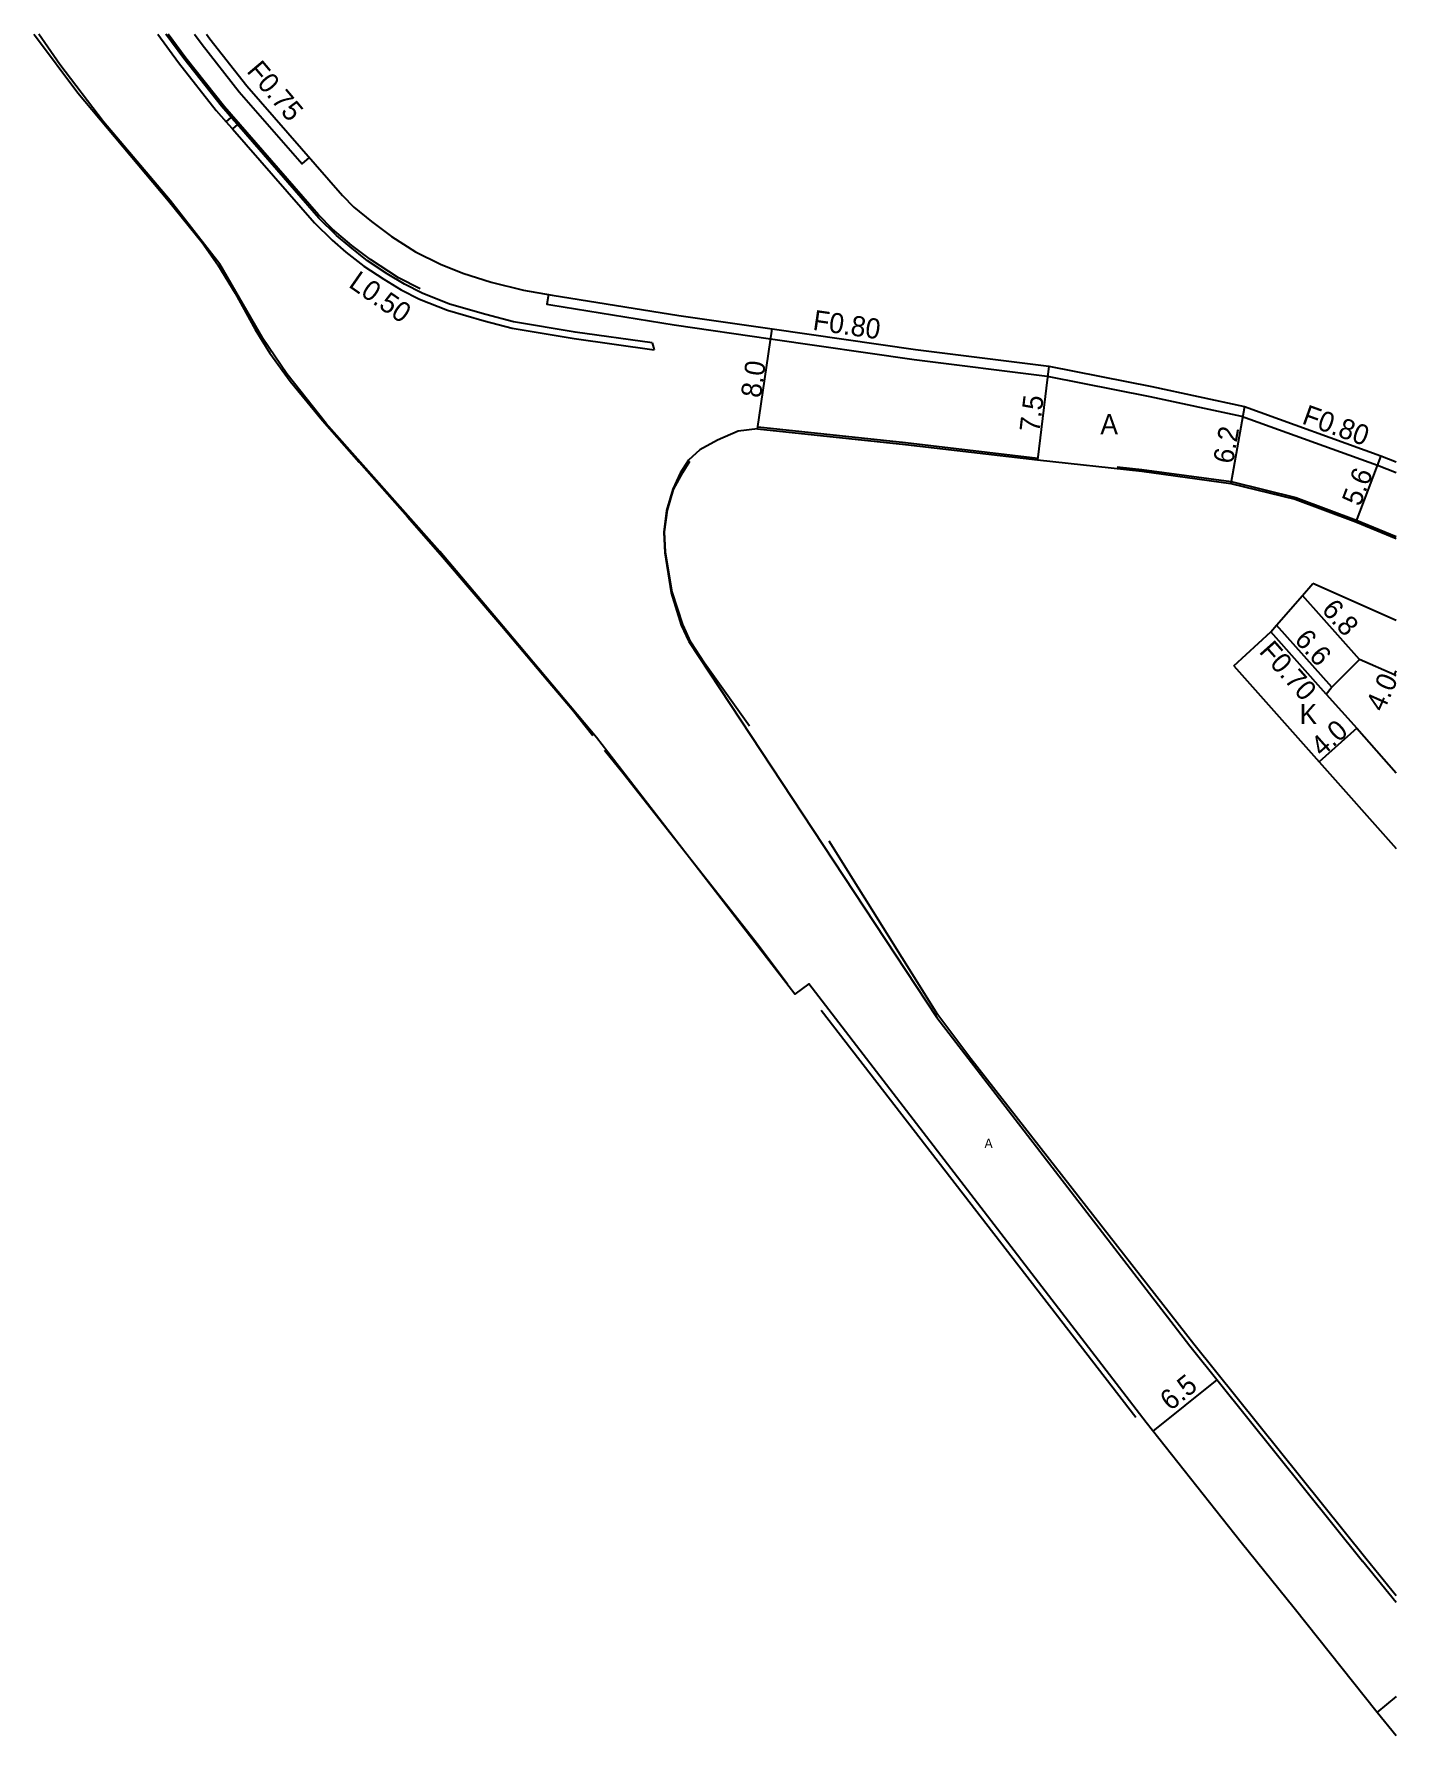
# Model space of a CAD drawing. Header units: metres. Extents: x -15200 to -12000, y -102000 to -99000.
# Drawn here: x -12108.1 to -11999.9, y -99735.1 to -99600 of the extents above; entities that cross this region are included whole.
import ezdxf

# ---------------------------------------------------------------- set-up
doc = ezdxf.new("R2010")
doc.units = ezdxf.units.M
doc.header["$LTSCALE"] = 2.5
for name, color, linetype in [('側溝・桝', 7, 'Continuous'), ('幅員', 7, 'Continuous'), ('歩道・分離帯・安全施設', 7, 'Continuous'), ('舗装', 7, 'Continuous'), ('道路', 7, 'Continuous')]:
    doc.layers.add(name, color=color, linetype=linetype)
doc.styles.get("Standard").update_dxf_attribs({"font": ''})
doc.styles.add('YOKO_DECO', font='')
doc.styles.get('Standard').set_extended_font_data('@MS PGothic')
doc.styles.get('YOKO_DECO').set_extended_font_data('MS PGothic')

msp = doc.modelspace()

# ---------------------------------------------------------------- texts
at = {"layer": '側溝・桝'}
for s, rotation, p in [('F0.75', 310.1626, (-12091.29, -99602.97)), ('L0.50', 325.1645, (-12083.22, -99620.02)), ('F0.80', 351.8041, (-12046.36, -99623.47)), ('F0.80', 340.1274, (-12007.56, -99630.89)), ('F0.70', 311.6947, (-12010.95, -99649.05))]:
    msp.add_text(s, height=1.6, rotation=rotation, dxfattribs=at).set_placement(p)
at = {"layer": '幅員'}
for s, rotation, p in [('8.0', 81.8383, (-12050.44, -99628.93)), ('7.5', 83.179, (-12028.32, -99631.65)), ('6.2', 79.8075, (-12012.97, -99634.17)), ('5.6', 69.0854, (-12002.87, -99637.55)), ('6.8', 311.6951, (-12005.99, -99645.74)), ('6.6', 311.6946, (-12008.15, -99648.12)), ('4.0', 66.0356, (-12001.01, -99653.87)), ('4.0', 41.6475, (-12005.89, -99657.42)), ('6.5', 39, (-12017.92, -99709.32))]:
    msp.add_text(s, height=1.6, rotation=rotation, dxfattribs=at).set_placement(p)
at = {"layer": '舗装'}
for s, p in [('A', (-12023.48, -99631.76)), ('K', (-12007.67, -99654.77))]:
    msp.add_text(s, height=1.6, dxfattribs=at).set_placement(p)
at = {"layer": '舗装', "style": 'YOKO_DECO'}
msp.add_text('A', height=0.75, dxfattribs=at).set_placement((-12032.68, -99688.42, 132.62))

# ---------------------------------------------------------------- linework, layer by layer
at = {"layer": '側溝・桝'}
for points in [[(-12098.29, -99600), (-12096.63, -99602.26), (-12093.64, -99606.06), (-12092.86, -99606.96)], [(-12095.38, -99600), (-12094.76, -99600.84), (-12091.82, -99604.59), (-12086.83, -99610.31), (-12086.25, -99609.81)], [(-12092.36, -99607.53), (-12085.86, -99614.98), (-12084.45, -99616.37), (-12083.35, -99617.3), (-12081.93, -99618.41), (-12080.35, -99619.46), (-12078.96, -99620.31), (-12077.51, -99621.04), (-12075.29, -99621.92), (-12072.39, -99622.77), (-12070.17, -99623.35), (-12065.25, -99624.16), (-12058.88, -99625.05)], [(-12067.28, -99620.68), (-12067.42, -99621.44), (-12067.1, -99621.5), (-12057.3, -99623.09)], [(-12057.3, -99623.09), (-12049.66, -99624.19), (-12038.26, -99625.83), (-12027.71, -99627.14), (-12019.56, -99628.76), (-12012.27, -99630.33), (-12001.49, -99634.22), (-12000, -99634.8)], [(-12059.05, -99624.5), (-12058.88, -99625.05)], [(-12005.56, -99652.38), (-12009.95, -99647.45)], [(-12005.11, -99651.83), (-12009.49, -99646.92)]]:
    msp.add_lwpolyline(points, dxfattribs=at)
msp.add_lwpolyline([(-12091.97, -99607.19), (-12092.36, -99607.53), (-12092.86, -99606.96), (-12092.47, -99606.62)], close=True, dxfattribs=at)
at = {"layer": '幅員'}
for points in [[(-12050.68, -99631.32), (-12049.54, -99623.4)], [(-12027.58, -99626.35), (-12028.47, -99633.8)], [(-12012.04, -99629.56), (-12013.14, -99635.66)], [(-12001.21, -99633.47), (-12003.21, -99638.71)], [(-12002.91, -99649.63), (-12007.44, -99644.55)], [(-12005.56, -99652.38), (-12009.95, -99647.45)], [(-12000.14, -99650.86), (-12000, -99650.55)], [(-12003.14, -99655.1), (-12006.13, -99657.76)], [(-12019.28, -99710.88), (-12014.21, -99706.81)], [(-12000, -99731.95), (-12001.53, -99733.2)]]:
    msp.add_lwpolyline(points, dxfattribs=at)
at = {"layer": '歩道・分離帯・安全施設'}
for points in [[(-12108.11, -99600), (-12107.99, -99600.17), (-12104.63, -99604.67), (-12102.28, -99607.47), (-12097.44, -99613.25), (-12094.77, -99616.55), (-12093.53, -99618.31), (-12092.15, -99620.56), (-12090.56, -99623.44), (-12089.39, -99625.32), (-12087.78, -99627.56), (-12085.2, -99630.68), (-12082.3, -99633.98), (-12078.46, -99638.31), (-12075.85, -99641.3), (-12070.99, -99646.99), (-12067.3, -99651.35), (-12065.36, -99653.64), (-12063.76, -99655.66)], [(-12059.05, -99624.5), (-12065.17, -99623.65), (-12070.06, -99622.85), (-12072.25, -99622.27), (-12075.13, -99621.43), (-12077.3, -99620.57), (-12078.71, -99619.86), (-12080.08, -99619.03), (-12081.63, -99617.99), (-12083.03, -99616.9), (-12084.1, -99615.99), (-12085.5, -99614.61), (-12093.24, -99605.73), (-12096.21, -99601.94), (-12097.65, -99600)], [(-12059.05, -99624.5), (-12065.17, -99623.65), (-12070.06, -99622.85), (-12072.25, -99622.27), (-12075.13, -99621.43), (-12077.3, -99620.57), (-12078.71, -99619.86), (-12080.08, -99619.03), (-12081.63, -99617.99), (-12083.03, -99616.9), (-12084.1, -99615.99), (-12085.5, -99614.61), (-12093.24, -99605.73), (-12096.21, -99601.94), (-12097.65, -99600)], [(-12077.46, -99620.21), (-12079.18, -99619.34), (-12081.4, -99617.9), (-12082.88, -99616.79), (-12084.43, -99615.49), (-12085.54, -99614.36), (-12092.98, -99605.79), (-12096.05, -99601.91), (-12097.46, -99600)], [(-12050.66, -99631.17), (-12038.94, -99632.42), (-12028.45, -99633.65)], [(-12051.32, -99654.94), (-12054.91, -99649.94), (-12055.99, -99648.25), (-12056.62, -99646.86), (-12057.46, -99644.27), (-12057.98, -99641.12), (-12058.06, -99639.5), (-12057.84, -99637.8), (-12057.35, -99636.16), (-12056.62, -99634.79), (-12056.06, -99633.91)], [(-12022.14, -99634.34), (-12020.18, -99634.55), (-12013.11, -99635.51), (-12007.96, -99636.77), (-12003.15, -99638.57), (-12000, -99639.87)], [(-12062.83, -99656.84), (-12061.34, -99658.67), (-12050.6, -99672.3), (-12048.31, -99675.37)], [(-12002.42, -99720.99), (-12016.07, -99703.98), (-12033.77, -99681.34), (-12036.38, -99677.84), (-12045.01, -99664.06)], [(-12045.64, -99677.47), (-12020.67, -99709.77)], [(-12000, -99723.95), (-12002.42, -99720.99)]]:
    msp.add_lwpolyline(points, dxfattribs=at)
at = {"layer": '道路'}
for points in [[(-12008.09, -99724.94), (-12012.3, -99719.72), (-12019.84, -99710.18), (-12046.63, -99675.37), (-12047.73, -99676.21), (-12063.47, -99655.83), (-12070.58, -99647.37), (-12075.91, -99641.08), (-12084.92, -99630.91), (-12088.05, -99626.97), (-12089.94, -99624.17), (-12093.35, -99618.26), (-12097.31, -99613.22), (-12102.59, -99606.97), (-12106.06, -99602.42), (-12107.72, -99600)], [(-12094.42, -99600), (-12094.15, -99600.37), (-12091.23, -99604.1), (-12083.63, -99612.81), (-12082.73, -99613.73), (-12081.33, -99614.89), (-12079.73, -99616.07), (-12077.84, -99617.28), (-12075.86, -99618.26), (-12074.08, -99618.97), (-12071.84, -99619.7), (-12069.25, -99620.32), (-12066.98, -99620.73), (-12056.93, -99622.34)], [(-12056.93, -99622.34), (-12049.54, -99623.4), (-12038.16, -99625.04), (-12027.58, -99626.35), (-12019.39, -99627.97), (-12012.04, -99629.56), (-12001.21, -99633.47), (-12000, -99633.94)], [(-12050.68, -99631.32), (-12052.22, -99631.51), (-12053.87, -99632.24), (-12055.26, -99632.99), (-12056.16, -99633.83)], [(-12050.68, -99631.32), (-12038.95, -99632.57), (-12028.47, -99633.8), (-12020.2, -99634.7), (-12013.14, -99635.66), (-12008.01, -99636.91), (-12003.21, -99638.71), (-12000, -99640.03)], [(-12056.16, -99633.83), (-12056.82, -99634.86), (-12057.4, -99636.13), (-12057.9, -99637.82), (-12058.12, -99639.53), (-12058.04, -99641.17), (-12057.55, -99644.34), (-12056.74, -99646.91), (-12056.14, -99648.22), (-12036.46, -99678.05), (-12016.37, -99704.11), (-12002.67, -99721.19)], [(-12012.9, -99650.14), (-12009.95, -99647.45), (-12009.49, -99646.92), (-12007.44, -99644.55), (-12006.62, -99643.61)], [(-12000, -99646.55), (-12006.62, -99643.61)], [(-12012.9, -99650.14), (-12006.13, -99657.76), (-12000, -99664.65)], [(-12005.56, -99652.38), (-12005.17, -99651.9), (-12005.11, -99651.83), (-12002.91, -99649.63)], [(-12000, -99650.93), (-12000.14, -99650.86), (-12002.91, -99649.63)], [(-12005.56, -99652.38), (-12003.14, -99655.1), (-12000, -99658.63)], [(-12000, -99724.47), (-12002.67, -99721.19)], [(-12000, -99735.07), (-12001.51, -99733.22), (-12008.09, -99724.94)]]:
    msp.add_lwpolyline(points, dxfattribs=at)

msp.set_redraw_order([(e.dxf.handle, doc.entitydb.next_handle()) for e in msp.query("TEXT MTEXT ATTDEF DIMENSION ARC_DIMENSION")])  # texts and dimensions are drawn at this point

doc.saveas('drawing.dxf')
